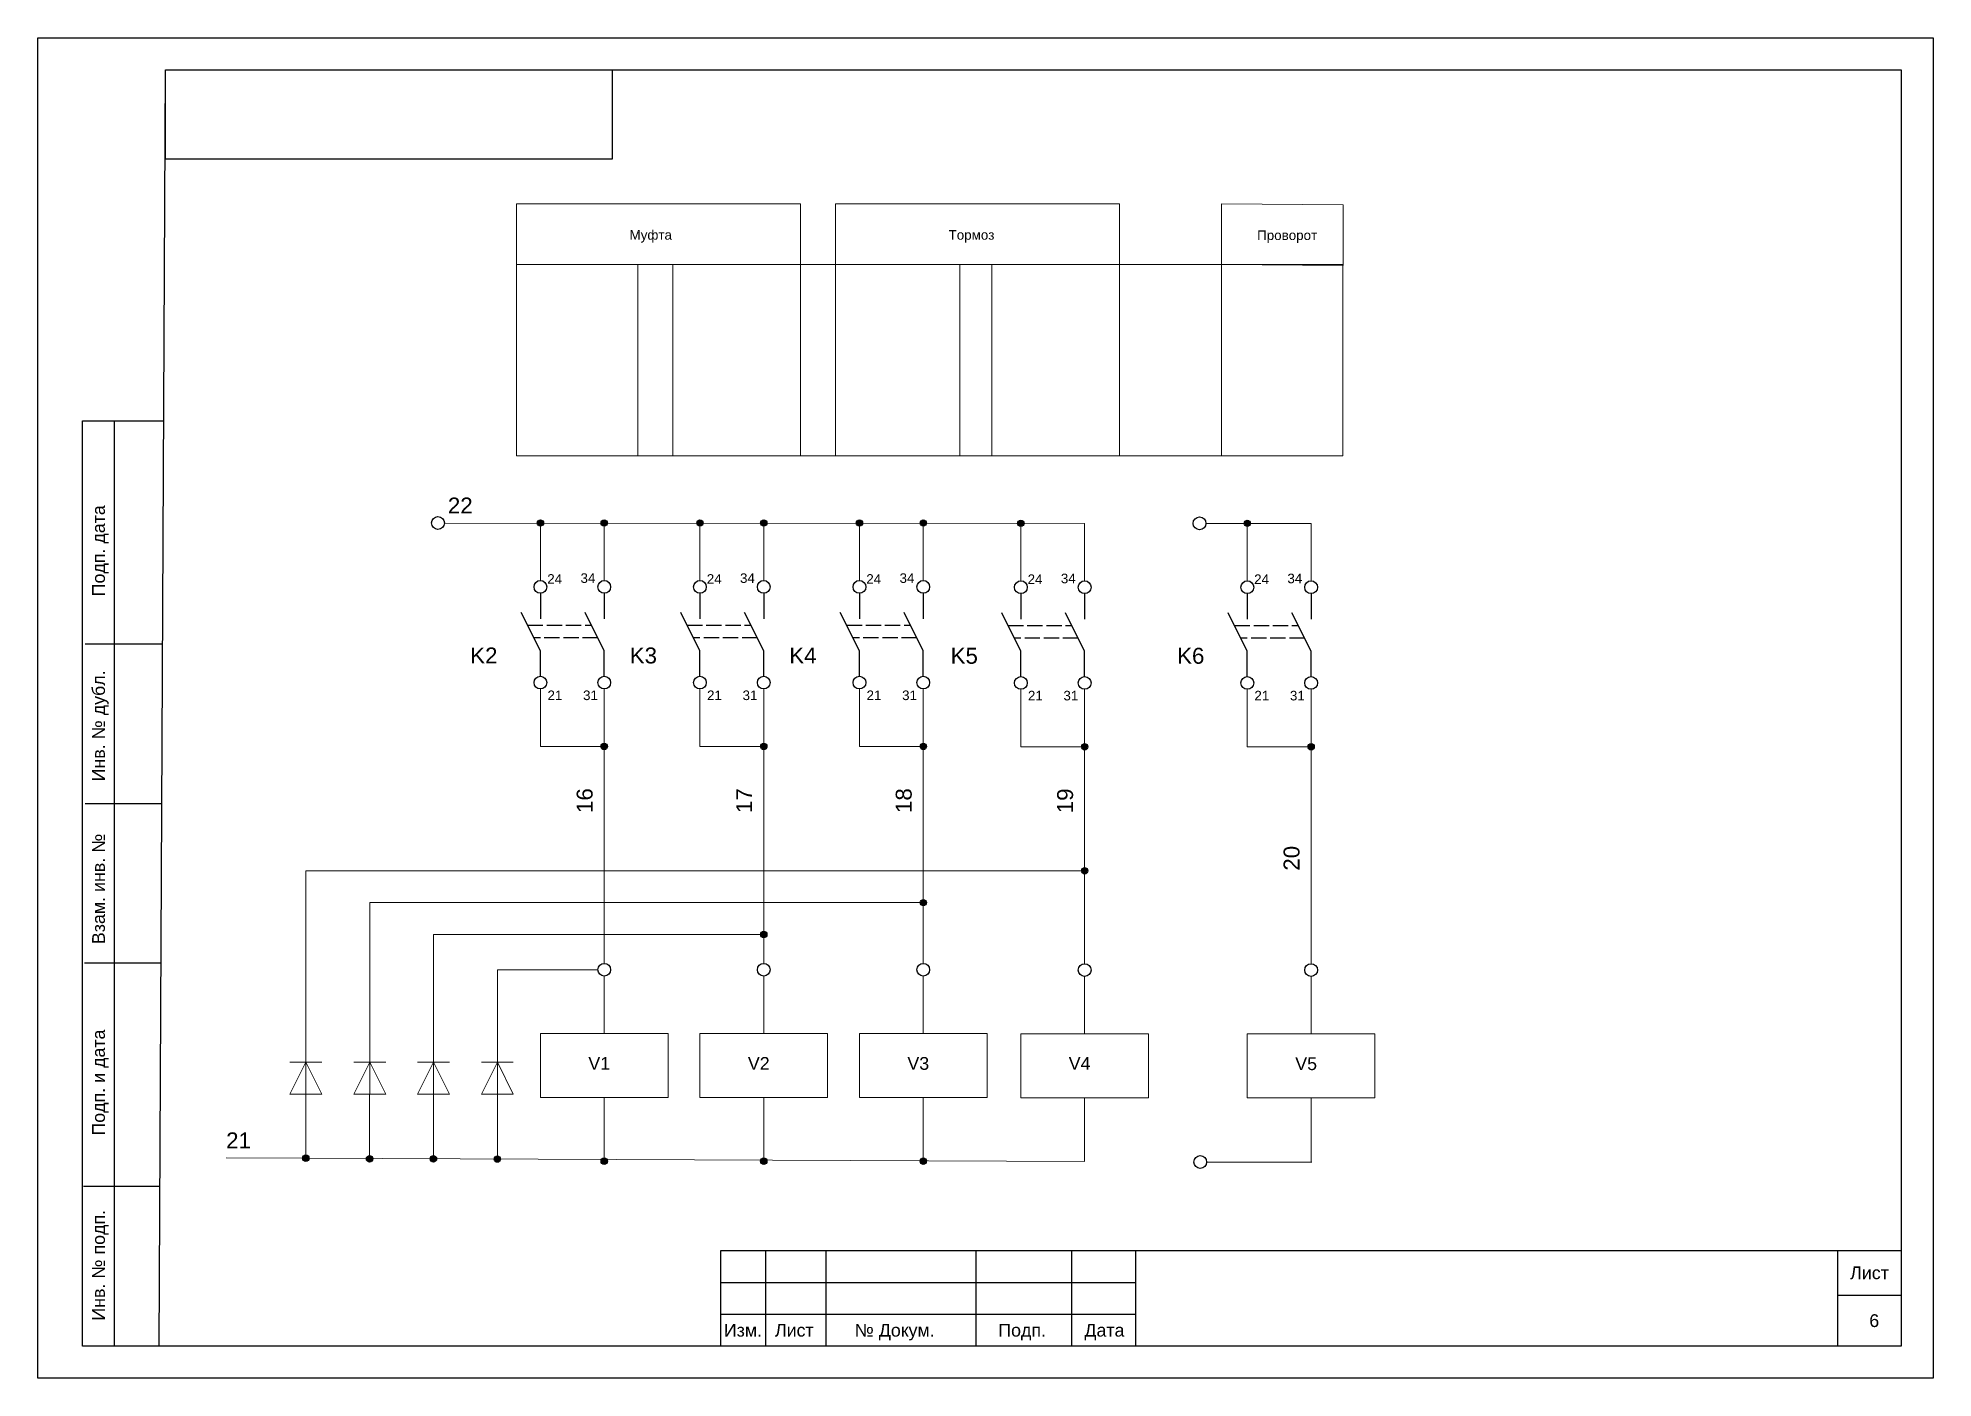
# Model space of a CAD drawing. Header units: millimetres. Extents: x 1226 to 4134, y 3039 to 4040.
# Drawn here: x 2925.5 to 3222.5, y 3615.5 to 3825.5 of the extents above; entities that cross this region are included whole.
import ezdxf

# ---------------------------------------------------------------- set-up
doc = ezdxf.new("R2010")
doc.units = ezdxf.units.MM
doc.linetypes.add('ACAD_ISO02W100', pattern=[15, 12, -3])
doc.layers.add('Аппаратура', color=7, linetype='Continuous', lineweight=20)
doc.layers.add('Рамки', color=7, linetype='Continuous', lineweight=25)
doc.styles.get("Standard").update_dxf_attribs({"font": 'arial.ttf'})

msp = doc.modelspace()

# ---------------------------------------------------------------- texts
for s, p in [('22', (2989.75, 3750.98)), ('K2', (2993.25, 3727.48)), ('K3', (3018.25, 3727.48)), ('K4', (3043.25, 3727.48)), ('K5', (3068.54, 3727.43)), ('K6', (3104.03, 3727.43)), ('21', (2955, 3651.5))]:
    msp.add_text(s, height=2.5).set_placement(p)
for s, p in [('16', (3012.43, 3704.05)), ('17', (3037.43, 3704.05)), ('18', (3062.43, 3704.05)), ('19', (3087.72, 3704.01)), ('20', (3123.21, 3695.01))]:
    msp.add_text(s, height=2.5, rotation=90).set_placement(p)
at = {"layer": 'Аппаратура'}
for s, height, p in [('Муфта', 1.5, (3018.22, 3793.88)), ('Тормоз', 1.5, (3068.22, 3793.88)), ('Проворот', 1.5, (3116.57, 3793.83)), ('24', 1.5, (3005.32, 3739.97)), ('34', 1.5, (3010.53, 3740.1)), ('24', 1.5, (3030.32, 3739.97)), ('34', 1.5, (3035.53, 3740.1)), ('24', 1.5, (3055.32, 3739.97)), ('34', 1.5, (3060.53, 3740.1)), ('24', 1.5, (3080.6, 3739.93)), ('34', 1.5, (3085.81, 3740.05)), ('24', 1.5, (3116.1, 3739.93)), ('34', 1.5, (3121.31, 3740.05)), ('21', 1.5, (3005.36, 3721.74)), ('31', 1.5, (3010.93, 3721.74)), ('21', 1.5, (3030.36, 3721.74)), ('31', 1.5, (3035.93, 3721.74)), ('21', 1.5, (3055.36, 3721.74)), ('31', 1.5, (3060.93, 3721.74)), ('21', 1.5, (3080.65, 3721.69)), ('31', 1.5, (3086.21, 3721.69)), ('21', 1.5, (3116.14, 3721.69)), ('31', 1.5, (3121.71, 3721.69)), ('V1', 2, (3011.76, 3663.81)), ('V2', 2, (3036.76, 3663.81)), ('V3', 2, (3061.76, 3663.81)), ('V4', 2, (3087.04, 3663.81)), ('V5', 2, (3122.54, 3663.76))]:
    msp.add_text(s, height=height, dxfattribs=at).set_placement(p)
at = {"layer": 'Рамки'}
for s, p in [('Подп. дата', (2936, 3738)), ('Инв. № дубл.', (2936, 3709)), ('Взам. инв. №', (2936, 3683.5)), ('Подп. и дата', (2936, 3653.5)), ('Инв. № подп.', (2936, 3624.5))]:
    msp.add_text(s, height=2, rotation=90, dxfattribs=at).set_placement(p)
for s, p in [('Лист', (3209.5, 3631)), ('Изм.', (3033, 3622)), ('Лист', (3041, 3622)), ('№ Докум.', (3053.5, 3622)), ('Подп.', (3076, 3622)), ('Дата', (3089.5, 3622)), ('6', (3212.5, 3623.5))]:
    msp.add_text(s, height=2, dxfattribs=at).set_placement(p)

# ---------------------------------------------------------------- hatches: boundary and pattern name
h = msp.add_hatch(color=256)
h.dxf.hatch_style = 1
h.paths.add_polyline_path([(3004.75, 3749.48, 1), (3003.75, 3749.48, 1)])
h = msp.add_hatch(color=256)
h.dxf.hatch_style = 1
h.paths.add_polyline_path([(3014.75, 3749.48, 1), (3013.75, 3749.48, 1)])
h = msp.add_hatch(color=256)
h.dxf.hatch_style = 1
h.paths.add_polyline_path([(3029.75, 3749.48, 1), (3028.75, 3749.48, 1)])
h = msp.add_hatch(color=256)
h.dxf.hatch_style = 1
h.paths.add_polyline_path([(3039.75, 3749.48, 1), (3038.75, 3749.48, 1)])
h = msp.add_hatch(color=256)
h.dxf.hatch_style = 1
h.paths.add_polyline_path([(3054.75, 3749.48, 1), (3053.75, 3749.48, 1)])
h = msp.add_hatch(color=256)
h.dxf.hatch_style = 1
h.paths.add_polyline_path([(3064.75, 3749.48, 1), (3063.75, 3749.48, 1)])
h = msp.add_hatch(color=256)
h.dxf.hatch_style = 1
h.paths.add_polyline_path([(3080.04, 3749.43, 1), (3079.04, 3749.43, 1)])
h = msp.add_hatch(color=256)
h.dxf.hatch_style = 1
h.paths.add_polyline_path([(3115.53, 3749.43, 1), (3114.53, 3749.43, 1)])
h = msp.add_hatch(color=256)
h.dxf.hatch_style = 1
h.paths.add_polyline_path([(3014.75, 3714.48, 1), (3013.75, 3714.48, 1)])
h = msp.add_hatch(color=256)
h.dxf.hatch_style = 1
h.paths.add_polyline_path([(3039.75, 3714.48, 1), (3038.75, 3714.48, 1)])
h = msp.add_hatch(color=256)
h.dxf.hatch_style = 1
h.paths.add_polyline_path([(3064.75, 3714.48, 1), (3063.75, 3714.48, 1)])
h = msp.add_hatch(color=256)
h.dxf.hatch_style = 1
h.paths.add_polyline_path([(3090.04, 3714.43, 1), (3089.04, 3714.43, 1)])
h = msp.add_hatch(color=256)
h.dxf.hatch_style = 1
h.paths.add_polyline_path([(3125.53, 3714.43, 1), (3124.53, 3714.43, 1)])
h = msp.add_hatch(color=256)
h.dxf.hatch_style = 1
h.paths.add_polyline_path([(3090.04, 3695, 1), (3089.04, 3695, 1)])
h = msp.add_hatch(color=256)
h.dxf.hatch_style = 1
h.paths.add_polyline_path([(3064.75, 3690, 1), (3063.75, 3690, 1)])
h = msp.add_hatch(color=256)
h.dxf.hatch_style = 1
h.paths.add_polyline_path([(3039.75, 3685, 1), (3038.75, 3685, 1)])
h = msp.add_hatch(color=256)
h.dxf.hatch_style = 1
h.paths.add_polyline_path([(2967.98, 3649.95, 1), (2966.98, 3649.95, 1)])
h = msp.add_hatch(color=256)
h.dxf.hatch_style = 1
h.paths.add_polyline_path([(2977.98, 3649.86, 1), (2976.98, 3649.86, 1)])
h = msp.add_hatch(color=256)
h.dxf.hatch_style = 1
h.paths.add_polyline_path([(2987.98, 3649.86, 1), (2986.98, 3649.86, 1)])
h = msp.add_hatch(color=256)
h.dxf.hatch_style = 1
h.paths.add_polyline_path([(2998, 3649.82, 1), (2997, 3649.82, 1)])
h = msp.add_hatch(color=256)
h.dxf.hatch_style = 1
h.paths.add_polyline_path([(3014.75, 3649.48, 1), (3013.75, 3649.48, 1)])
h = msp.add_hatch(color=256)
h.dxf.hatch_style = 1
h.paths.add_polyline_path([(3039.75, 3649.48, 1), (3038.75, 3649.48, 1)])
h = msp.add_hatch(color=256)
h.dxf.hatch_style = 1
h.paths.add_polyline_path([(3064.75, 3649.48, 1), (3063.75, 3649.48, 1)])

# ---------------------------------------------------------------- linework, layer by layer
for p, q in [((3004.25, 3738.48), (3004.25, 3734.48)), ((3014.25, 3738.48), (3014.25, 3734.48)), ((3029.25, 3738.48), (3029.25, 3734.48)), ((3039.25, 3738.48), (3039.25, 3734.48)), ((3054.25, 3738.48), (3054.25, 3734.48)), ((3064.25, 3738.48), (3064.25, 3734.48)), ((3079.54, 3738.43), (3079.54, 3734.43)), ((3089.54, 3738.43), (3089.54, 3734.43)), ((3115.03, 3738.43), (3115.03, 3734.43)), ((3125.03, 3738.43), (3125.03, 3734.43)), ((3004.25, 3729.48), (3001.25, 3735.48)), ((3014.25, 3729.48), (3011.25, 3735.48)), ((3029.25, 3729.48), (3026.25, 3735.48)), ((3039.25, 3729.48), (3036.25, 3735.48)), ((3054.25, 3729.48), (3051.25, 3735.48)), ((3064.25, 3729.48), (3061.25, 3735.48)), ((3079.54, 3729.43), (3076.54, 3735.43)), ((3089.54, 3729.43), (3086.54, 3735.43)), ((3115.03, 3729.43), (3112.03, 3735.43)), ((3125.03, 3729.43), (3122.03, 3735.43)), ((3004.25, 3725.48), (3004.25, 3729.48)), ((3014.25, 3725.48), (3014.25, 3729.48)), ((3029.25, 3725.48), (3029.25, 3729.48)), ((3039.25, 3725.48), (3039.25, 3729.48)), ((3054.25, 3725.48), (3054.25, 3729.48)), ((3064.25, 3725.48), (3064.25, 3729.48)), ((3079.54, 3725.43), (3079.54, 3729.43)), ((3089.54, 3725.43), (3089.54, 3729.43)), ((3115.03, 3725.43), (3115.03, 3729.43)), ((3125.03, 3725.43), (3125.03, 3729.43))]:
    msp.add_line(p, q)
at = {"linetype": 'ACAD_ISO02W100', "ltscale": 0.2}
for points in [[(3002.25, 3733.48), (3012.25, 3733.48)], [(3027.25, 3733.48), (3037.25, 3733.48)], [(3052.25, 3733.48), (3062.25, 3733.48)], [(3077.54, 3733.43), (3087.54, 3733.43)], [(3113.03, 3733.43), (3123.03, 3733.43)], [(3013.25, 3731.48), (3003.25, 3731.48)], [(3038.25, 3731.48), (3028.25, 3731.48)], [(3063.25, 3731.48), (3053.25, 3731.48)], [(3088.54, 3731.43), (3078.54, 3731.43)], [(3124.03, 3731.43), (3114.03, 3731.43)]]:
    msp.add_lwpolyline(points, dxfattribs=at)
for centre, radius in [((2988.2, 3749.49), 1), ((3004.25, 3749.48), 0.5), ((3014.25, 3749.48), 0.5), ((3029.25, 3749.48), 0.5), ((3039.25, 3749.48), 0.5), ((3054.25, 3749.48), 0.5), ((3064.25, 3749.48), 0.5), ((3079.54, 3749.43), 0.5), ((3107.54, 3749.43), 1), ((3115.03, 3749.43), 0.5), ((3004.25, 3739.48), 1), ((3014.25, 3739.48), 1), ((3029.25, 3739.48), 1), ((3039.25, 3739.48), 1), ((3054.25, 3739.48), 1), ((3064.25, 3739.48), 1), ((3079.54, 3739.43), 1), ((3089.54, 3739.43), 1), ((3115.03, 3739.43), 1), ((3125.03, 3739.43), 1), ((3004.25, 3724.48), 1), ((3014.25, 3724.48), 1), ((3029.25, 3724.48), 1), ((3039.25, 3724.48), 1), ((3054.25, 3724.48), 1), ((3064.25, 3724.48), 1), ((3079.54, 3724.43), 1), ((3089.54, 3724.43), 1), ((3115.03, 3724.43), 1), ((3125.03, 3724.43), 1), ((3014.25, 3714.48), 0.5), ((3039.25, 3714.48), 0.5), ((3064.25, 3714.48), 0.5), ((3089.54, 3714.43), 0.5), ((3125.03, 3714.43), 0.5), ((3089.54, 3695), 0.5), ((3064.25, 3690), 0.5), ((3039.25, 3685), 0.5), ((3014.25, 3679.48), 1), ((3039.25, 3679.48), 1), ((3064.25, 3679.48), 1), ((3089.54, 3679.43), 1), ((3125.03, 3679.43), 1), ((2967.48, 3649.95), 0.5), ((2977.48, 3649.86), 0.5), ((2987.48, 3649.86), 0.5), ((2997.5, 3649.82), 0.5), ((3107.65, 3649.36), 1), ((3014.25, 3649.48), 0.5), ((3039.25, 3649.48), 0.5), ((3064.25, 3649.48), 0.5)]:
    msp.add_circle(centre, radius)
at = {"layer": 'Аппаратура'}
for p, q in [((2989.25, 3749.48), (3089.54, 3749.43)), ((3004.25, 3740.48), (3004.25, 3749.48)), ((3014.25, 3740.48), (3014.25, 3749.48)), ((3029.25, 3740.48), (3029.25, 3749.48)), ((3039.25, 3740.48), (3039.25, 3749.48)), ((3054.25, 3740.48), (3054.25, 3749.48)), ((3064.25, 3740.48), (3064.25, 3749.48)), ((3079.54, 3740.43), (3079.54, 3749.43)), ((3089.54, 3740.43), (3089.54, 3749.43)), ((3108.54, 3749.43), (3125.03, 3749.43)), ((3115.03, 3740.43), (3115.03, 3749.43)), ((3125.03, 3740.43), (3125.03, 3749.43)), ((3004.25, 3723.48), (3004.25, 3714.48)), ((3014.25, 3680.48), (3014.25, 3723.48)), ((3029.25, 3723.48), (3029.25, 3714.48)), ((3039.25, 3680.48), (3039.25, 3723.48)), ((3054.25, 3723.48), (3054.25, 3714.48)), ((3064.25, 3680.48), (3064.25, 3723.48)), ((3079.54, 3723.43), (3079.54, 3714.43)), ((3089.54, 3680.43), (3089.54, 3723.43)), ((3115.03, 3723.43), (3115.03, 3714.43)), ((3125.03, 3680.43), (3125.03, 3723.43)), ((3004.25, 3714.48), (3014.25, 3714.48)), ((3029.25, 3714.48), (3039.25, 3714.48)), ((3054.25, 3714.48), (3064.25, 3714.48)), ((3079.54, 3714.43), (3089.54, 3714.43)), ((3115.03, 3714.43), (3125.03, 3714.43)), ((2967.5, 3670), (2967.5, 3695)), ((2967.5, 3695), (3089.54, 3695)), ((2977.5, 3670), (2977.5, 3690)), ((2977.5, 3690), (3064.25, 3690)), ((2987.5, 3670), (2987.5, 3685)), ((2987.5, 3685), (3039.25, 3685)), ((3013.25, 3679.48), (2997.5, 3679.48)), ((2997.5, 3679.48), (2997.5, 3670)), ((3014.25, 3669.48), (3014.25, 3678.48)), ((3039.25, 3669.48), (3039.25, 3678.48)), ((3064.25, 3669.48), (3064.25, 3678.48)), ((3089.54, 3669.43), (3089.54, 3678.43)), ((3125.03, 3669.43), (3125.03, 3678.43)), ((2967.5, 3670), (2967.48, 3649.95)), ((2977.5, 3670), (2977.48, 3649.91)), ((2987.5, 3670), (2987.48, 3649.86)), ((2997.5, 3670), (2997.5, 3649.82)), ((2965, 3665), (2970, 3665)), ((2967.5, 3665), (2965, 3660)), ((2970, 3660), (2967.5, 3665)), ((2975, 3665), (2980, 3665)), ((2977.5, 3665), (2975, 3660)), ((2980, 3660), (2977.5, 3665)), ((2985, 3665), (2990, 3665)), ((2987.5, 3665), (2985, 3660)), ((2990, 3660), (2987.5, 3665)), ((2995, 3665), (3000, 3665)), ((2997.5, 3665), (2995, 3660)), ((3000, 3660), (2997.5, 3665)), ((2965, 3660), (2970, 3660)), ((2975, 3660), (2980, 3660)), ((2985, 3660), (2990, 3660)), ((2995, 3660), (3000, 3660)), ((3014.25, 3659.48), (3014.25, 3649.48)), ((3039.25, 3659.48), (3039.25, 3649.48)), ((3064.25, 3659.48), (3064.25, 3649.48)), ((3089.54, 3659.43), (3089.54, 3649.43)), ((3125.03, 3659.43), (3125.03, 3649.43)), ((2955, 3650), (3089.54, 3649.43)), ((3108.65, 3649.36), (3125.14, 3649.36))]:
    msp.add_line(p, q, dxfattribs=at)
for points in [[(3000.49, 3799.5), (3045, 3799.5), (3045, 3790), (3000.49, 3790)], [(3050.5, 3799.5), (3095, 3799.5), (3095, 3790), (3050.5, 3790)], [(3111, 3799.5), (3130.04, 3799.34), (3130.04, 3789.84), (3111, 3790)], [(3000.5, 3790), (3130, 3790), (3130, 3760), (3000.5, 3760)], [(3000.5, 3790), (3019.5, 3790), (3019.5, 3760), (3000.5, 3760)], [(3025, 3790), (3045, 3790), (3045, 3760), (3025, 3760)], [(3050.5, 3790), (3070, 3790), (3070, 3760), (3050.5, 3760)], [(3075, 3790), (3095, 3790), (3095, 3760), (3075, 3760)], [(3111, 3790), (3130, 3790), (3130, 3760), (3111, 3760)], [(3004.25, 3669.48), (3024.25, 3669.48), (3024.25, 3659.48), (3004.25, 3659.48)], [(3029.25, 3669.48), (3049.25, 3669.48), (3049.25, 3659.48), (3029.25, 3659.48)], [(3054.25, 3669.48), (3074.25, 3669.48), (3074.25, 3659.48), (3054.25, 3659.48)], [(3079.54, 3669.43), (3099.54, 3669.43), (3099.54, 3659.43), (3079.54, 3659.43)], [(3115.03, 3669.43), (3135.03, 3669.43), (3135.03, 3659.43), (3115.03, 3659.43)]]:
    msp.add_lwpolyline(points, close=True, dxfattribs=at)
at = {"layer": 'Рамки'}
for p, q in [((2944.5, 3620.5), (2945.5, 3820.5)), ((2945.5, 3820.5), (3217.5, 3820.5)), ((3217.5, 3820.5), (3217.5, 3620.5)), ((2932.5, 3765.5), (2945.22, 3765.5)), ((2932.5, 3620.5), (2932.5, 3765.5)), ((2937.5, 3620.5), (2937.5, 3765.5)), ((2944.92, 3730.5), (2932.92, 3730.5)), ((2944.92, 3705.5), (2932.92, 3705.5)), ((2944.8, 3680.5), (2932.8, 3680.5)), ((2944.62, 3645.5), (2932.62, 3645.5)), ((2944.62, 3645.5), (2932.62, 3645.5)), ((2944.62, 3645.5), (2932.62, 3645.5)), ((3039.5, 3635.5), (3039.5, 3620.5)), ((3049, 3635.5), (3049, 3620.5)), ((3072.5, 3635.5), (3072.5, 3620.5)), ((3087.5, 3635.5), (3087.5, 3620.5)), ((3207.5, 3635.5), (3207.5, 3620.5)), ((3032.5, 3630.5), (3097.5, 3630.5)), ((3207.5, 3628.5), (3217.5, 3628.5)), ((3032.5, 3625.5), (3097.5, 3625.5)), ((2944.5, 3620.5), (2932.5, 3620.5)), ((3217.5, 3620.5), (2944.5, 3620.5))]:
    msp.add_line(p, q, dxfattribs=at)
for points in [[(2925.5, 3825.5), (3222.5, 3825.5), (3222.5, 3615.5), (2925.5, 3615.5)], [(2945.5, 3820.5), (3015.5, 3820.5), (3015.5, 3806.5), (2945.5, 3806.5)], [(3032.5, 3620.5), (3032.5, 3635.5), (3217.5, 3635.5), (3217.5, 3620.5)], [(3032.5, 3635.5), (3097.5, 3635.5), (3097.5, 3620.5), (3032.5, 3620.5)]]:
    msp.add_lwpolyline(points, close=True, dxfattribs=at)

msp.set_redraw_order([(e.dxf.handle, doc.entitydb.next_handle()) for e in msp.query("TEXT MTEXT ATTDEF DIMENSION ARC_DIMENSION")])  # texts and dimensions are drawn at this point

doc.saveas('drawing.dxf')
